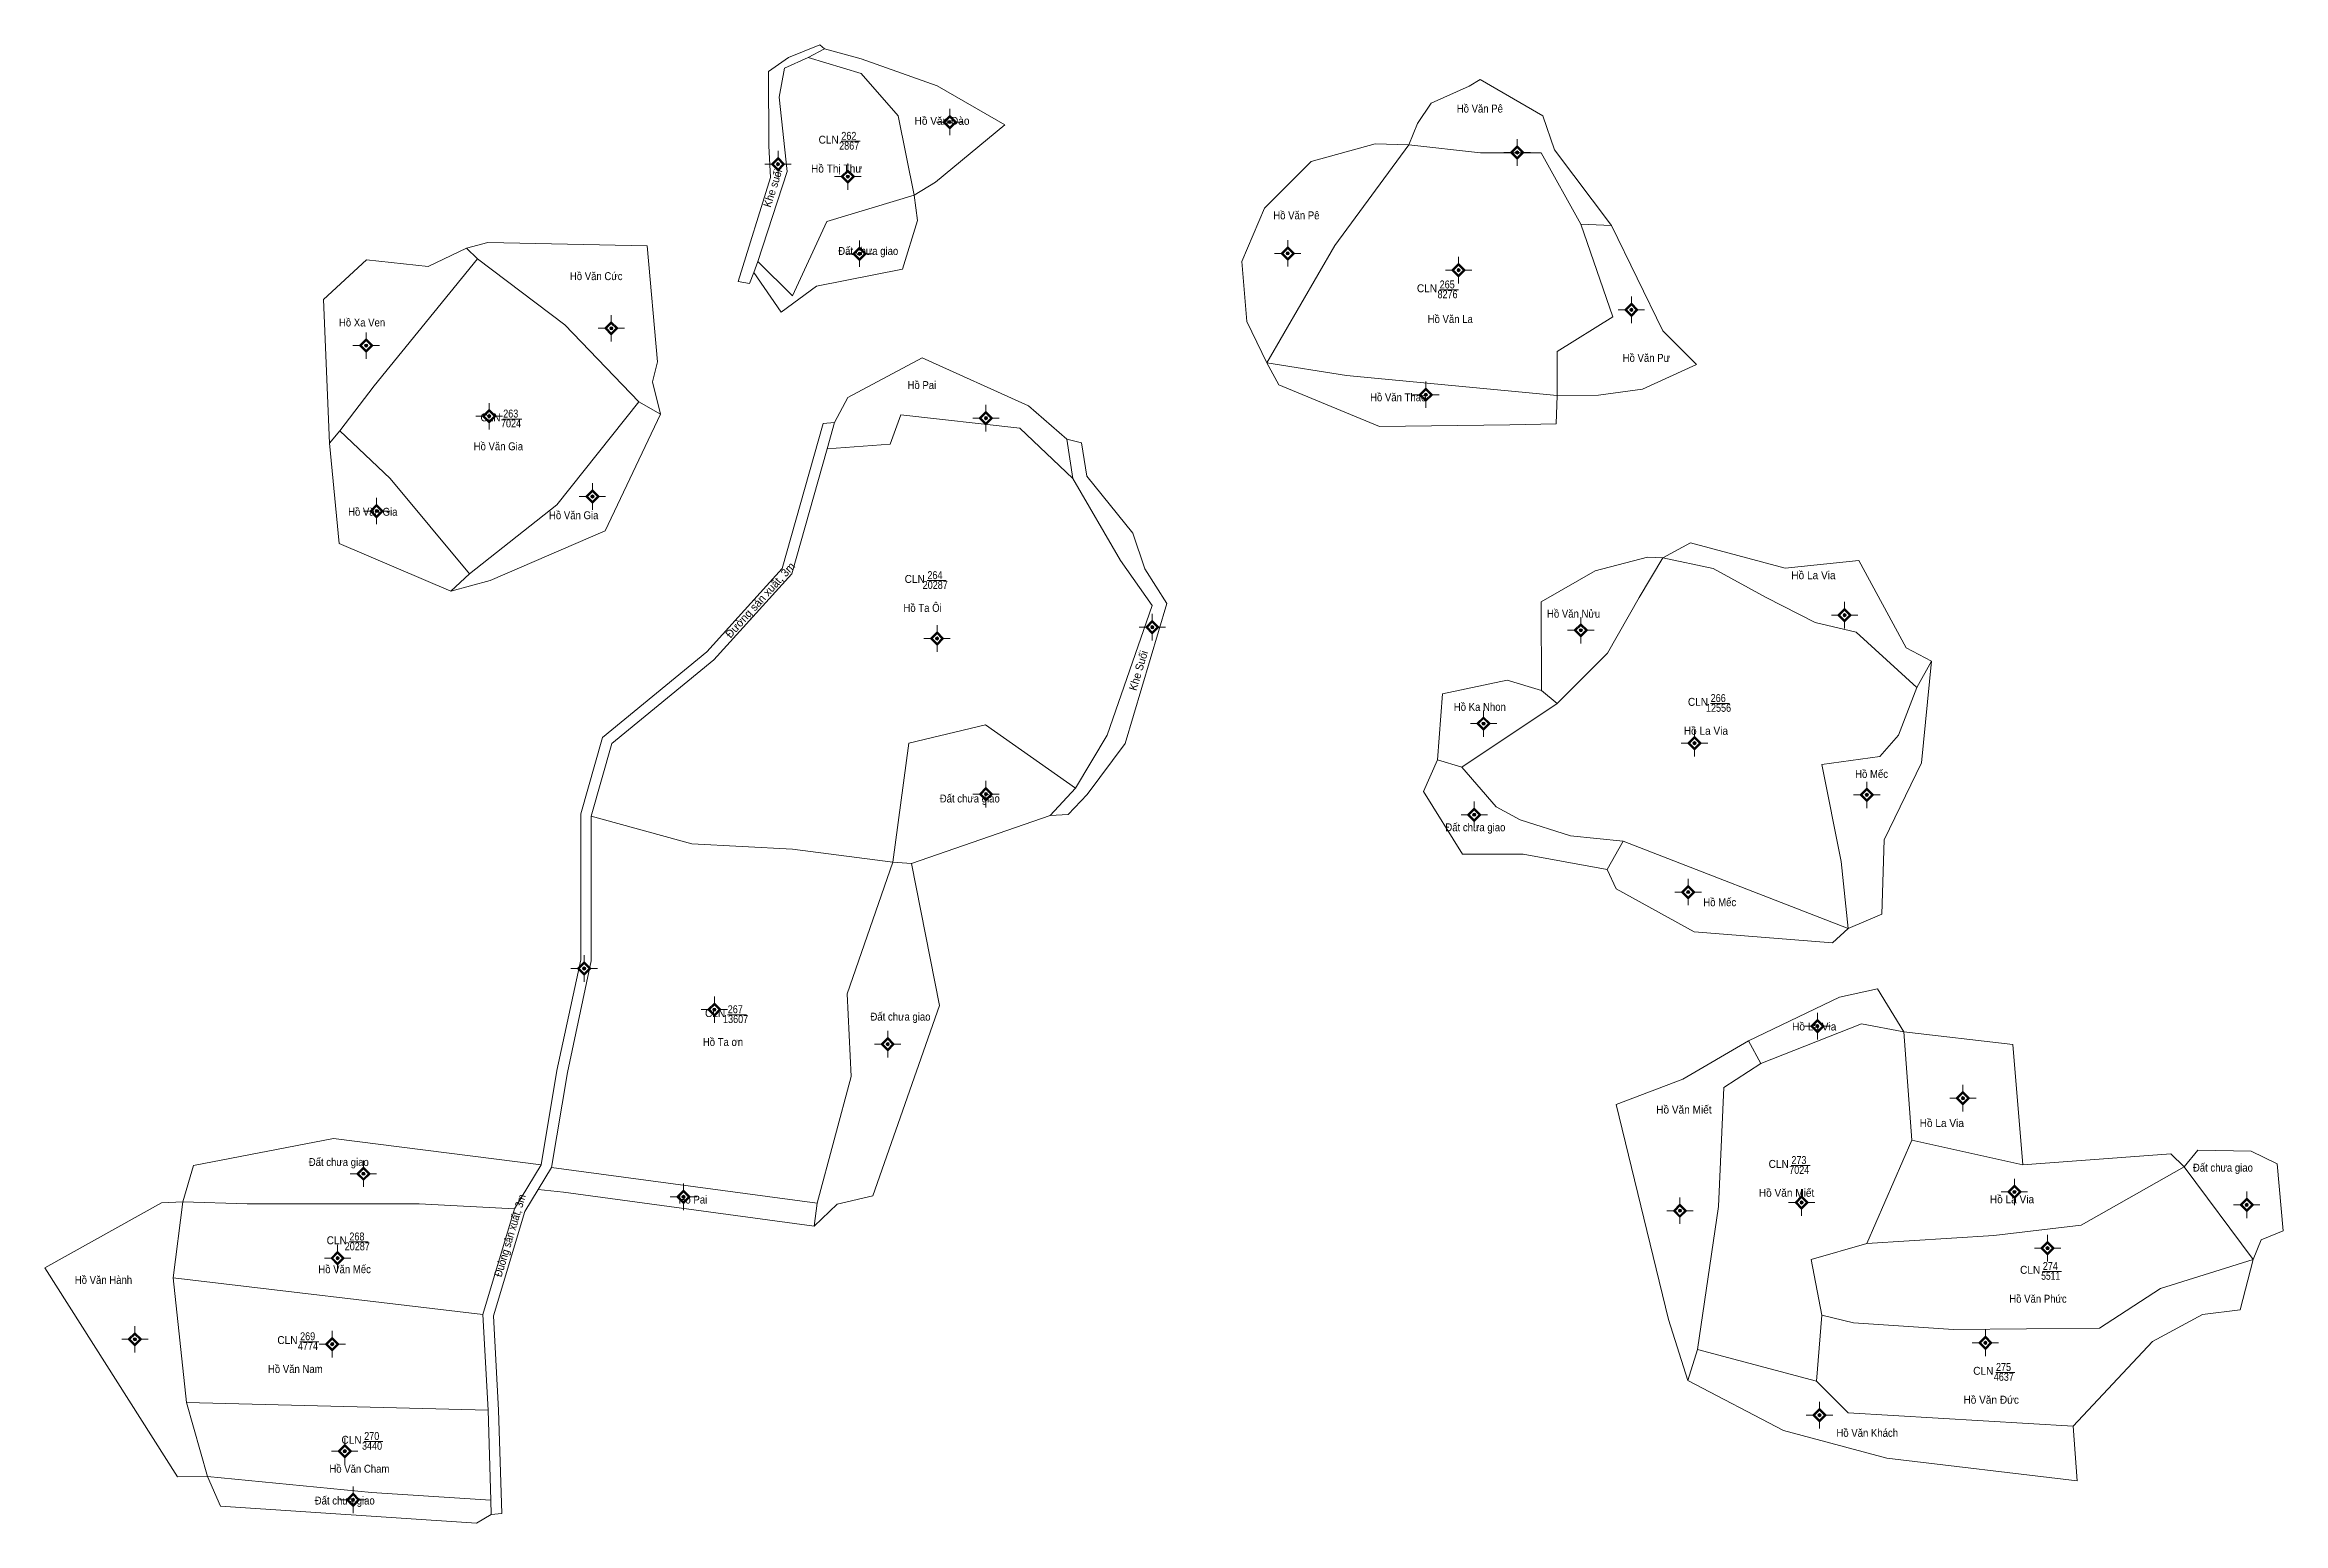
# Model space of a CAD drawing. Header units: metres. Extents: x 535606 to 537446, y 1848225 to 1851213.
# Drawn here: x 535883 to 536729, y 1849340 to 1849899 of the extents above; entities that cross this region are included whole.
import ezdxf
from ezdxf.enums import TextEntityAlignment as Align

# ---------------------------------------------------------------- set-up
doc = ezdxf.new("R2010")
doc.units = ezdxf.units.M
doc.header["$LTSCALE"] = 1.2
for name, color, linetype, lineweight in [('11', 7, 'Continuous', 13), ('6', 7, 'Continuous', 13), ('7', 7, 'Continuous', 13)]:
    doc.layers.add(name, color=color, linetype=linetype, lineweight=lineweight)
for name, color, linetype in [('2', 7, 'Continuous'), ('3', 7, 'Continuous'), ('4', 7, 'Continuous'), ('5', 7, 'Continuous'), ('63', 7, 'Continuous')]:
    doc.layers.add(name, color=color, linetype=linetype)

msp = doc.modelspace()

# ---------------------------------------------------------------- texts
at = {"layer": '2'}
for s, width, p in [('Hồ Văn Pê', 0.9, (536425.53, 1849873.2)), ('Hồ Văn Đào', 0.95, (536222.295, 1849868.58)), ('Hồ Thị Thư', 0.95, (536182.42, 1849850.54)), ('Hồ Văn Pê', 0.9, (536356.2, 1849832.88)), ('Đất chưa giao', 0.9, (536194.4, 1849819.43)), ('Hồ Văn Cức', 0.9, (536091.6, 1849809.91)), ('Hồ Xa Ven', 0.9, (536003.115, 1849792.4)), ('Hồ Văn La', 0.9, (536414.345, 1849793.71)), ('Hồ Văn Pư', 0.9, (536488.445, 1849779.03)), ('Hồ Pai', 0.9, (536214.67, 1849768.76)), ('Hồ Văn Thao', 0.9, (536394.68, 1849764.16)), ('Hồ Văn Gia', 0.9, (536054.63, 1849745.64)), ('Hồ Văn Gia', 0.9, (536007.16, 1849720.91)), ('Hồ Văn Gia', 0.9, (536083.1, 1849719.59)), ('Hồ La Via', 0.95, (536551.605, 1849696.94)), ('Hồ Ta Ôi', 0.9, (536214.94, 1849684.61)), ('Hồ Văn Nửu', 0.9, (536460.95, 1849682.42)), ('Hồ Ka Nhon', 0.9, (536425.53, 1849647.21)), ('Hồ La Via', 0.95, (536510.955, 1849638.19)), ('Hồ Mếc', 0.9, (536573.565, 1849621.88)), ('Đất chưa giao', 0.9, (536232.77, 1849612.6)), ('Đất chưa giao', 0.9, (536423.84, 1849601.73)), ('Hồ Mếc', 0.9, (536516.185, 1849573.41)), ('Đất chưa giao', 0.9, (536206.58, 1849530.21)), ('Hồ La Via', 0.95, (536551.885, 1849526.48)), ('Hồ Ta ơn', 0.9, (536139.5, 1849520.63)), ('Hồ Văn Miết', 0.95, (536502.64, 1849495.1)), ('Hồ La Via', 0.95, (536600.115, 1849490.01)), ('Đất chưa giao', 0.9, (535994.31, 1849475.28)), ('Đất chưa giao', 0.9, (536706.33, 1849473.18)), ('Hồ Pai', 0.9, (536128.14, 1849461.11)), ('Hồ Văn Miết', 0.95, (536541.44, 1849463.66)), ('Hồ La Via', 0.95, (536626.625, 1849461.23)), ('Hồ Văn Mếc', 0.9, (535996.525, 1849434.8)), ('Hồ Văn Hành', 0.9, (535905.39, 1849430.77)), ('Hồ Văn Phức', 0.9, (536636.455, 1849423.65)), ('Hồ Văn Nam', 0.9, (535977.885, 1849397.12)), ('Hồ Văn Đức', 0.95, (536618.765, 1849385.5)), ('Hồ Văn Khách', 0.9, (536571.925, 1849372.99)), ('Hồ Văn Cham', 0.9, (536002.11, 1849359.44)), ('Đất chưa giao', 0.9, (535996.57, 1849347.42))]:
    msp.add_text(s, height=3, dxfattribs=dict(at, width=width)).set_placement(p, align=Align.CENTER)
for s, rotation, width, p in [('Khe suối', 72.455, 0.95, (536159.757, 1849844.218)), ('Khe Suối', 73.343, 0.95, (536297.954, 1849662.01)), ('Đuòng sản xuất, 3m', 73.302, 0.9, (536060.434, 1849448.599))]:
    msp.add_text(s, height=3, rotation=rotation, dxfattribs=dict(at, width=width)).set_placement(p, align=Align.CENTER)
msp.add_text('Đường sản xuất, 3m', height=3, rotation=47.81, dxfattribs=at).set_placement((536154.664, 1849688.063), align=Align.CENTER)
at = {"layer": '3', "width": 0.95}
for p in [(536179.45, 1849861.46), (536405.56, 1849805.33), (536051.66, 1849756.56), (536211.97, 1849695.53), (536507.98, 1849649.11), (536136.53, 1849531.55), (536538.47, 1849474.58), (535993.55, 1849445.72), (536633.49, 1849434.57), (535974.92, 1849408.04), (536615.79, 1849396.42), (535999.14, 1849370.36)]:
    msp.add_text('CLN', height=3, dxfattribs=at).set_placement(p, align=Align.CENTER)
at = {"layer": '4', "width": 0.85}
for s, p in [('262', (536187.08, 1849862.9)), ('265', (536413.19, 1849806.77)), ('263', (536059.295, 1849758)), ('264', (536219.6, 1849696.97)), ('266', (536515.61, 1849650.55)), ('267', (536144.155, 1849532.99)), ('273', (536546.105, 1849476.02)), ('268', (536001.175, 1849447.16)), ('274', (536641.12, 1849436.01)), ('269', (535982.555, 1849409.48)), ('275', (536623.42, 1849397.86)), ('270', (536006.77, 1849371.8))]:
    msp.add_text(s, height=3, dxfattribs=at).set_placement(p, align=Align.CENTER)
at = {"layer": '5'}
for s, width, p in [('2867', 0.85, (536187.2, 1849859.2)), ('8276', 0.85, (536413.315, 1849803.07)), ('7024', 0.85, (536059.405, 1849754.3)), ('20287', 0.85, (536219.72, 1849693.27)), ('12556', 0.85, (536515.735, 1849646.85)), ('13607', 0.85, (536144.28, 1849529.29)), ('7024', 0.85, (536546.215, 1849472.32)), ('20287', 0.85, (536001.3, 1849443.46)), ('5511', 0.8, (536641.245, 1849432.31)), ('4774', 0.85, (535982.665, 1849405.78)), ('4637', 0.85, (536623.54, 1849394.16)), ('3440', 0.85, (536006.885, 1849368.1))]:
    msp.add_text(s, height=3, dxfattribs=dict(at, width=width)).set_placement(p, align=Align.CENTER)
at = {"layer": '63'}
msp.add_text('D', height=0.01, dxfattribs=at).set_placement((536089.735, 1849607.71), align=Align.CENTER)

# ---------------------------------------------------------------- hatches: boundary and pattern name
at = {"layer": '11'}
for points in [[(536225.819, 1849869.61, 1), (536224.619, 1849869.61, 1)], [(536225.669, 1849869.61, 1), (536224.769, 1849869.61, 1)], [(536440.209, 1849858.1, 1), (536439.009, 1849858.1, 1)], [(536440.059, 1849858.1, 1), (536439.159, 1849858.1, 1)], [(536160.899, 1849853.72, 1), (536159.699, 1849853.72, 1)], [(536160.749, 1849853.72, 1), (536159.849, 1849853.72, 1)], [(536187.299, 1849848.99, 1), (536186.099, 1849848.99, 1)], [(536187.149, 1849848.99, 1), (536186.249, 1849848.99, 1)], [(536191.739, 1849819.87, 1), (536190.539, 1849819.87, 1)], [(536191.589, 1849819.87, 1), (536190.689, 1849819.87, 1)], [(536353.529, 1849820, 1), (536352.329, 1849820, 1)], [(536353.379, 1849820, 1), (536352.479, 1849820, 1)], [(536418.099, 1849813.67, 1), (536416.899, 1849813.67, 1)], [(536417.949, 1849813.67, 1), (536417.049, 1849813.67, 1)], [(536483.389, 1849798.67, 1), (536482.189, 1849798.67, 1)], [(536483.239, 1849798.67, 1), (536482.339, 1849798.67, 1)], [(536097.899, 1849791.71, 1), (536096.699, 1849791.71, 1)], [(536097.749, 1849791.71, 1), (536096.849, 1849791.71, 1)], [(536005.259, 1849785.17, 1), (536004.059, 1849785.17, 1)], [(536005.109, 1849785.17, 1), (536004.209, 1849785.17, 1)], [(536405.729, 1849766.63, 1), (536404.529, 1849766.63, 1)], [(536405.579, 1849766.63, 1), (536404.679, 1849766.63, 1)], [(536051.739, 1849758.49, 1), (536050.539, 1849758.49, 1)], [(536051.589, 1849758.49, 1), (536050.689, 1849758.49, 1)], [(536239.479, 1849757.79, 1), (536238.279, 1849757.79, 1)], [(536239.329, 1849757.79, 1), (536238.429, 1849757.79, 1)], [(536009.229, 1849722.68, 1), (536008.029, 1849722.68, 1)], [(536009.079, 1849722.68, 1), (536008.179, 1849722.68, 1)], [(536090.769, 1849728.18, 1), (536089.569, 1849728.18, 1)], [(536090.619, 1849728.18, 1), (536089.719, 1849728.18, 1)], [(536563.969, 1849683.34, 1), (536562.769, 1849683.34, 1)], [(536563.819, 1849683.34, 1), (536562.919, 1849683.34, 1)], [(536220.989, 1849674.54, 1), (536219.789, 1849674.54, 1)], [(536220.839, 1849674.54, 1), (536219.939, 1849674.54, 1)], [(536302.349, 1849678.8, 1), (536301.149, 1849678.8, 1)], [(536302.199, 1849678.8, 1), (536301.299, 1849678.8, 1)], [(536464.279, 1849677.63, 1), (536463.079, 1849677.63, 1)], [(536464.129, 1849677.63, 1), (536463.229, 1849677.63, 1)], [(536427.539, 1849642.38, 1), (536426.339, 1849642.38, 1)], [(536427.389, 1849642.38, 1), (536426.489, 1849642.38, 1)], [(536507.259, 1849634.99, 1), (536506.059, 1849634.99, 1)], [(536507.109, 1849634.99, 1), (536506.209, 1849634.99, 1)], [(536239.499, 1849615.76, 1), (536238.299, 1849615.76, 1)], [(536239.349, 1849615.76, 1), (536238.449, 1849615.76, 1)], [(536572.379, 1849615.46, 1), (536571.179, 1849615.46, 1)], [(536572.229, 1849615.46, 1), (536571.329, 1849615.46, 1)], [(536424.009, 1849607.97, 1), (536422.809, 1849607.97, 1)], [(536423.859, 1849607.97, 1), (536422.959, 1849607.97, 1)], [(536504.859, 1849578.76, 1), (536503.659, 1849578.76, 1)], [(536504.709, 1849578.76, 1), (536503.809, 1849578.76, 1)], [(536087.659, 1849549.89, 1), (536086.459, 1849549.89, 1)], [(536087.509, 1849549.89, 1), (536086.609, 1849549.89, 1)], [(536136.849, 1849534.34, 1), (536135.649, 1849534.34, 1)], [(536136.699, 1849534.34, 1), (536135.799, 1849534.34, 1)], [(536553.689, 1849528.12, 1), (536552.489, 1849528.12, 1)], [(536553.539, 1849528.12, 1), (536552.639, 1849528.12, 1)], [(536202.349, 1849521.32, 1), (536201.149, 1849521.32, 1)], [(536202.199, 1849521.32, 1), (536201.299, 1849521.32, 1)], [(536608.689, 1849500.89, 1), (536607.489, 1849500.89, 1)], [(536608.539, 1849500.89, 1), (536607.639, 1849500.89, 1)], [(536004.229, 1849472.38, 1), (536003.029, 1849472.38, 1)], [(536004.079, 1849472.38, 1), (536003.179, 1849472.38, 1)], [(536125.169, 1849463.63, 1), (536123.969, 1849463.63, 1)], [(536125.019, 1849463.63, 1), (536124.119, 1849463.63, 1)], [(536547.739, 1849461.49, 1), (536546.539, 1849461.49, 1)], [(536547.589, 1849461.49, 1), (536546.689, 1849461.49, 1)], [(536628.149, 1849465.49, 1), (536626.949, 1849465.49, 1)], [(536627.999, 1849465.49, 1), (536627.099, 1849465.49, 1)], [(536715.939, 1849460.6, 1), (536714.739, 1849460.6, 1)], [(536715.789, 1849460.6, 1), (536714.889, 1849460.6, 1)], [(536501.759, 1849458.4, 1), (536500.559, 1849458.4, 1)], [(536501.609, 1849458.4, 1), (536500.709, 1849458.4, 1)], [(536640.679, 1849444.23, 1), (536639.479, 1849444.23, 1)], [(536640.529, 1849444.23, 1), (536639.629, 1849444.23, 1)], [(535994.479, 1849440.48, 1), (535993.279, 1849440.48, 1)], [(535994.329, 1849440.48, 1), (535993.429, 1849440.48, 1)], [(535917.869, 1849409.83, 1), (535916.669, 1849409.83, 1)], [(535917.719, 1849409.83, 1), (535916.819, 1849409.83, 1)], [(535992.449, 1849408.01, 1), (535991.249, 1849408.01, 1)], [(535992.299, 1849408.01, 1), (535991.399, 1849408.01, 1)], [(536617.169, 1849408.49, 1), (536615.969, 1849408.49, 1)], [(536617.019, 1849408.49, 1), (536616.119, 1849408.49, 1)], [(536554.489, 1849381.18, 1), (536553.289, 1849381.18, 1)], [(536554.339, 1849381.18, 1), (536553.439, 1849381.18, 1)], [(535997.179, 1849367.55, 1), (535995.979, 1849367.55, 1)], [(535997.029, 1849367.55, 1), (535996.129, 1849367.55, 1)], [(536000.299, 1849349.17, 1), (535999.099, 1849349.17, 1)], [(536000.149, 1849349.17, 1), (535999.249, 1849349.17, 1)]]:
    msp.add_hatch(color=256, dxfattribs=at).paths.add_polyline_path(points)

# ---------------------------------------------------------------- linework, layer by layer
for p, q in [((536222.72, 1849869.61), (536220.22, 1849869.61)), ((536223.34, 1849869.61), (536221.47, 1849869.61)), ((536225.22, 1849874.61), (536225.22, 1849872.11)), ((536225.22, 1849873.36), (536225.22, 1849871.48)), ((536225.22, 1849867.74), (536225.22, 1849865.86)), ((536225.22, 1849867.11), (536225.22, 1849864.61)), ((536228.97, 1849869.61), (536227.1, 1849869.61)), ((536230.22, 1849869.61), (536227.72, 1849869.61)), ((536160.3, 1849858.72), (536160.3, 1849856.22)), ((536437.11, 1849858.1), (536434.61, 1849858.1)), ((536437.74, 1849858.1), (536435.86, 1849858.1)), ((536439.61, 1849863.1), (536439.61, 1849860.6)), ((536439.61, 1849861.85), (536439.61, 1849859.98)), ((536443.36, 1849858.1), (536441.48, 1849858.1)), ((536444.61, 1849858.1), (536442.11, 1849858.1)), ((536157.8, 1849853.72), (536155.3, 1849853.72)), ((536158.43, 1849853.72), (536156.55, 1849853.72)), ((536160.3, 1849857.47), (536160.3, 1849855.6)), ((536160.3, 1849851.84), (536160.3, 1849849.97)), ((536160.3, 1849851.22), (536160.3, 1849848.72)), ((536164.05, 1849853.72), (536162.18, 1849853.72)), ((536165.3, 1849853.72), (536162.8, 1849853.72)), ((536186.7, 1849853.99), (536186.7, 1849851.49)), ((536186.7, 1849852.74), (536186.7, 1849850.86)), ((536439.61, 1849856.22), (536439.61, 1849854.35)), ((536439.61, 1849855.6), (536439.61, 1849853.1)), ((536184.2, 1849848.99), (536181.7, 1849848.99)), ((536184.82, 1849848.99), (536182.95, 1849848.99)), ((536186.7, 1849847.12), (536186.7, 1849845.24)), ((536186.7, 1849846.49), (536186.7, 1849843.99)), ((536190.45, 1849848.99), (536188.57, 1849848.99)), ((536191.7, 1849848.99), (536189.2, 1849848.99)), ((536191.14, 1849824.87), (536191.14, 1849822.37)), ((536352.93, 1849825), (536352.93, 1849822.5)), ((536188.64, 1849819.87), (536186.14, 1849819.87)), ((536189.26, 1849819.87), (536187.39, 1849819.87)), ((536191.14, 1849823.62), (536191.14, 1849821.74)), ((536191.14, 1849818), (536191.14, 1849816.12)), ((536191.14, 1849817.37), (536191.14, 1849814.87)), ((536194.89, 1849819.87), (536193.02, 1849819.87)), ((536196.14, 1849819.87), (536193.64, 1849819.87)), ((536350.43, 1849820), (536347.93, 1849820)), ((536351.06, 1849820), (536349.18, 1849820)), ((536352.93, 1849823.75), (536352.93, 1849821.88)), ((536352.93, 1849818.12), (536352.93, 1849816.25)), ((536352.93, 1849817.5), (536352.93, 1849815)), ((536356.68, 1849820), (536354.81, 1849820)), ((536357.93, 1849820), (536355.43, 1849820)), ((536417.5, 1849818.67), (536417.5, 1849816.17)), ((536417.5, 1849817.42), (536417.5, 1849815.54)), ((536415, 1849813.67), (536412.5, 1849813.67)), ((536415.62, 1849813.67), (536413.75, 1849813.67)), ((536417.5, 1849811.8), (536417.5, 1849809.92)), ((536417.5, 1849811.17), (536417.5, 1849808.67)), ((536421.25, 1849813.67), (536419.38, 1849813.67)), ((536422.5, 1849813.67), (536420, 1849813.67)), ((536480.29, 1849798.67), (536477.79, 1849798.67)), ((536480.92, 1849798.67), (536479.04, 1849798.67)), ((536482.79, 1849803.67), (536482.79, 1849801.17)), ((536482.79, 1849802.42), (536482.79, 1849800.54)), ((536486.54, 1849798.67), (536484.66, 1849798.67)), ((536487.79, 1849798.67), (536485.29, 1849798.67)), ((536094.8, 1849791.71), (536092.3, 1849791.71)), ((536095.43, 1849791.71), (536093.55, 1849791.71)), ((536097.3, 1849796.71), (536097.3, 1849794.21)), ((536097.3, 1849795.46), (536097.3, 1849793.58)), ((536101.05, 1849791.71), (536099.18, 1849791.71)), ((536102.3, 1849791.71), (536099.8, 1849791.71)), ((536482.79, 1849796.8), (536482.79, 1849794.92)), ((536482.79, 1849796.17), (536482.79, 1849793.67)), ((536002.16, 1849785.17), (535999.66, 1849785.17)), ((536002.78, 1849785.17), (536000.91, 1849785.17)), ((536004.66, 1849790.17), (536004.66, 1849787.67)), ((536004.66, 1849788.92), (536004.66, 1849787.04)), ((536004.66, 1849783.3), (536004.66, 1849781.42)), ((536004.66, 1849782.67), (536004.66, 1849780.17)), ((536008.41, 1849785.17), (536006.54, 1849785.17)), ((536009.66, 1849785.17), (536007.16, 1849785.17)), ((536097.3, 1849789.84), (536097.3, 1849787.96)), ((536097.3, 1849789.21), (536097.3, 1849786.71)), ((536402.63, 1849766.63), (536400.13, 1849766.63)), ((536403.26, 1849766.63), (536401.38, 1849766.63)), ((536405.13, 1849771.63), (536405.13, 1849769.13)), ((536405.13, 1849770.38), (536405.13, 1849768.5)), ((536408.88, 1849766.63), (536407, 1849766.63)), ((536410.13, 1849766.63), (536407.63, 1849766.63)), ((536048.64, 1849758.49), (536046.14, 1849758.49)), ((536049.26, 1849758.49), (536047.39, 1849758.49)), ((536051.14, 1849763.49), (536051.14, 1849760.99)), ((536051.14, 1849762.24), (536051.14, 1849760.36)), ((536051.14, 1849756.62), (536051.14, 1849754.74)), ((536054.89, 1849758.49), (536053.02, 1849758.49)), ((536056.14, 1849758.49), (536053.64, 1849758.49)), ((536236.38, 1849757.79), (536233.88, 1849757.79)), ((536237, 1849757.79), (536235.13, 1849757.79)), ((536238.88, 1849762.79), (536238.88, 1849760.29)), ((536238.88, 1849761.54), (536238.88, 1849759.66)), ((536242.63, 1849757.79), (536240.76, 1849757.79)), ((536243.88, 1849757.79), (536241.38, 1849757.79)), ((536405.13, 1849764.76), (536405.13, 1849762.88)), ((536405.13, 1849764.13), (536405.13, 1849761.63)), ((536051.14, 1849755.99), (536051.14, 1849753.49)), ((536238.88, 1849755.92), (536238.88, 1849754.04)), ((536238.88, 1849755.29), (536238.88, 1849752.79)), ((536090.17, 1849733.18), (536090.17, 1849730.68)), ((536090.17, 1849731.93), (536090.17, 1849730.06)), ((536006.13, 1849722.68), (536003.63, 1849722.68)), ((536006.76, 1849722.68), (536004.88, 1849722.68)), ((536008.63, 1849727.68), (536008.63, 1849725.18)), ((536008.63, 1849726.43), (536008.63, 1849724.56)), ((536012.38, 1849722.68), (536010.5, 1849722.68)), ((536013.63, 1849722.68), (536011.13, 1849722.68)), ((536087.67, 1849728.18), (536085.17, 1849728.18)), ((536088.3, 1849728.18), (536086.42, 1849728.18)), ((536090.17, 1849726.3), (536090.17, 1849724.43)), ((536090.17, 1849725.68), (536090.17, 1849723.18)), ((536093.92, 1849728.18), (536092.05, 1849728.18)), ((536095.17, 1849728.18), (536092.67, 1849728.18)), ((536008.63, 1849720.8), (536008.63, 1849718.93)), ((536008.63, 1849720.18), (536008.63, 1849717.68)), ((536301.75, 1849683.8), (536301.75, 1849681.3)), ((536301.75, 1849682.55), (536301.75, 1849680.68)), ((536463.68, 1849682.63), (536463.68, 1849680.13)), ((536463.68, 1849681.38), (536463.68, 1849679.5)), ((536560.87, 1849683.34), (536558.37, 1849683.34)), ((536561.5, 1849683.34), (536559.62, 1849683.34)), ((536563.37, 1849688.34), (536563.37, 1849685.84)), ((536563.37, 1849687.09), (536563.37, 1849685.22)), ((536563.37, 1849681.46), (536563.37, 1849679.59)), ((536563.37, 1849680.84), (536563.37, 1849678.34)), ((536567.12, 1849683.34), (536565.24, 1849683.34)), ((536568.37, 1849683.34), (536565.87, 1849683.34)), ((536217.89, 1849674.54), (536215.39, 1849674.54)), ((536218.52, 1849674.54), (536216.64, 1849674.54)), ((536220.39, 1849679.54), (536220.39, 1849677.04)), ((536220.39, 1849678.29), (536220.39, 1849676.42)), ((536220.39, 1849672.66), (536220.39, 1849670.79)), ((536220.39, 1849672.04), (536220.39, 1849669.54)), ((536224.14, 1849674.54), (536222.26, 1849674.54)), ((536225.39, 1849674.54), (536222.89, 1849674.54)), ((536299.25, 1849678.8), (536296.75, 1849678.8)), ((536299.88, 1849678.8), (536298, 1849678.8)), ((536301.75, 1849676.92), (536301.75, 1849675.05)), ((536301.75, 1849676.3), (536301.75, 1849673.8)), ((536305.5, 1849678.8), (536303.62, 1849678.8)), ((536306.75, 1849678.8), (536304.25, 1849678.8)), ((536461.18, 1849677.63), (536458.68, 1849677.63)), ((536461.81, 1849677.63), (536459.93, 1849677.63)), ((536463.68, 1849675.76), (536463.68, 1849673.88)), ((536463.68, 1849675.13), (536463.68, 1849672.63)), ((536467.43, 1849677.63), (536465.56, 1849677.63)), ((536468.68, 1849677.63), (536466.18, 1849677.63)), ((536426.94, 1849647.38), (536426.94, 1849644.88)), ((536424.44, 1849642.38), (536421.94, 1849642.38)), ((536425.06, 1849642.38), (536423.19, 1849642.38)), ((536426.94, 1849646.13), (536426.94, 1849644.26)), ((536426.94, 1849640.5), (536426.94, 1849638.63)), ((536426.94, 1849639.88), (536426.94, 1849637.38)), ((536430.69, 1849642.38), (536428.81, 1849642.38)), ((536431.94, 1849642.38), (536429.44, 1849642.38)), ((536506.66, 1849639.99), (536506.66, 1849637.49)), ((536506.66, 1849638.74), (536506.66, 1849636.86)), ((536504.16, 1849634.99), (536501.66, 1849634.99)), ((536504.78, 1849634.99), (536502.91, 1849634.99)), ((536506.66, 1849633.12), (536506.66, 1849631.24)), ((536506.66, 1849632.49), (536506.66, 1849629.99)), ((536510.41, 1849634.99), (536508.54, 1849634.99)), ((536511.66, 1849634.99), (536509.16, 1849634.99)), ((536236.4, 1849615.76), (536233.9, 1849615.76)), ((536237.02, 1849615.76), (536235.15, 1849615.76)), ((536238.9, 1849620.76), (536238.9, 1849618.26)), ((536238.9, 1849619.51), (536238.9, 1849617.64)), ((536238.9, 1849613.88), (536238.9, 1849612.01)), ((536238.9, 1849613.26), (536238.9, 1849610.76)), ((536242.65, 1849615.76), (536240.78, 1849615.76)), ((536243.9, 1849615.76), (536241.4, 1849615.76)), ((536423.41, 1849612.97), (536423.41, 1849610.47)), ((536569.28, 1849615.46), (536566.78, 1849615.46)), ((536569.9, 1849615.46), (536568.03, 1849615.46)), ((536571.78, 1849620.46), (536571.78, 1849617.96)), ((536571.78, 1849619.21), (536571.78, 1849617.34)), ((536571.78, 1849613.58), (536571.78, 1849611.71)), ((536571.78, 1849612.96), (536571.78, 1849610.46)), ((536575.53, 1849615.46), (536573.66, 1849615.46)), ((536576.78, 1849615.46), (536574.28, 1849615.46)), ((536420.91, 1849607.97), (536418.41, 1849607.97)), ((536421.54, 1849607.97), (536419.66, 1849607.97)), ((536423.41, 1849611.72), (536423.41, 1849609.84)), ((536423.41, 1849606.1), (536423.41, 1849604.22)), ((536423.41, 1849605.47), (536423.41, 1849602.97)), ((536427.16, 1849607.97), (536425.28, 1849607.97)), ((536428.41, 1849607.97), (536425.91, 1849607.97)), ((536501.76, 1849578.76), (536499.26, 1849578.76)), ((536502.38, 1849578.76), (536500.51, 1849578.76)), ((536504.26, 1849583.76), (536504.26, 1849581.26)), ((536504.26, 1849582.51), (536504.26, 1849580.64)), ((536508.01, 1849578.76), (536506.14, 1849578.76)), ((536509.26, 1849578.76), (536506.76, 1849578.76)), ((536504.26, 1849576.88), (536504.26, 1849575.01)), ((536504.26, 1849576.26), (536504.26, 1849573.76)), ((536087.06, 1849554.89), (536087.06, 1849552.39)), ((536087.06, 1849553.64), (536087.06, 1849551.76)), ((536084.56, 1849549.89), (536082.06, 1849549.89)), ((536085.19, 1849549.89), (536083.31, 1849549.89)), ((536087.06, 1849548.02), (536087.06, 1849546.14)), ((536087.06, 1849547.39), (536087.06, 1849544.89)), ((536090.81, 1849549.89), (536088.94, 1849549.89)), ((536092.06, 1849549.89), (536089.56, 1849549.89)), ((536136.25, 1849539.34), (536136.25, 1849536.84)), ((536136.25, 1849538.09), (536136.25, 1849536.22)), ((536133.75, 1849534.34), (536131.25, 1849534.34)), ((536134.38, 1849534.34), (536132.5, 1849534.34)), ((536136.25, 1849532.46), (536136.25, 1849530.59)), ((536136.25, 1849531.84), (536136.25, 1849529.34)), ((536140, 1849534.34), (536138.12, 1849534.34)), ((536141.25, 1849534.34), (536138.75, 1849534.34)), ((536550.59, 1849528.12), (536548.09, 1849528.12)), ((536551.22, 1849528.12), (536549.34, 1849528.12)), ((536553.09, 1849533.12), (536553.09, 1849530.62)), ((536553.09, 1849531.87), (536553.09, 1849530)), ((536556.84, 1849528.12), (536554.96, 1849528.12)), ((536558.09, 1849528.12), (536555.59, 1849528.12)), ((536199.25, 1849521.32), (536196.75, 1849521.32)), ((536199.88, 1849521.32), (536198, 1849521.32)), ((536201.75, 1849526.32), (536201.75, 1849523.82)), ((536201.75, 1849525.07), (536201.75, 1849523.2)), ((536205.5, 1849521.32), (536203.62, 1849521.32)), ((536206.75, 1849521.32), (536204.25, 1849521.32)), ((536553.09, 1849526.24), (536553.09, 1849524.37)), ((536553.09, 1849525.62), (536553.09, 1849523.12)), ((536201.75, 1849519.44), (536201.75, 1849517.57)), ((536201.75, 1849518.82), (536201.75, 1849516.32)), ((536608.09, 1849505.89), (536608.09, 1849503.39)), ((536608.09, 1849504.64), (536608.09, 1849502.76)), ((536605.59, 1849500.89), (536603.09, 1849500.89)), ((536606.22, 1849500.89), (536604.34, 1849500.89)), ((536608.09, 1849499.02), (536608.09, 1849497.14)), ((536608.09, 1849498.39), (536608.09, 1849495.89)), ((536611.84, 1849500.89), (536609.96, 1849500.89)), ((536613.09, 1849500.89), (536610.59, 1849500.89)), ((536003.63, 1849477.38), (536003.63, 1849474.88)), ((536001.13, 1849472.38), (535998.63, 1849472.38)), ((536001.76, 1849472.38), (535999.88, 1849472.38)), ((536003.63, 1849476.13), (536003.63, 1849474.26)), ((536003.63, 1849470.5), (536003.63, 1849468.63)), ((536003.63, 1849469.88), (536003.63, 1849467.38)), ((536007.38, 1849472.38), (536005.5, 1849472.38)), ((536008.63, 1849472.38), (536006.13, 1849472.38)), ((536627.55, 1849470.49), (536627.55, 1849467.99)), ((536627.55, 1849469.24), (536627.55, 1849467.36)), ((536122.07, 1849463.63), (536119.57, 1849463.63)), ((536122.69, 1849463.63), (536120.82, 1849463.63)), ((536124.57, 1849468.63), (536124.57, 1849466.13)), ((536124.57, 1849467.38), (536124.57, 1849465.5)), ((536124.57, 1849461.76), (536124.57, 1849459.88)), ((536124.57, 1849461.13), (536124.57, 1849458.63)), ((536128.32, 1849463.63), (536126.44, 1849463.63)), ((536129.57, 1849463.63), (536127.07, 1849463.63)), ((536501.16, 1849463.4), (536501.16, 1849460.9)), ((536501.16, 1849462.15), (536501.16, 1849460.28)), ((536544.64, 1849461.49), (536542.14, 1849461.49)), ((536545.26, 1849461.49), (536543.39, 1849461.49)), ((536547.14, 1849466.49), (536547.14, 1849463.99)), ((536547.14, 1849465.24), (536547.14, 1849463.36)), ((536550.89, 1849461.49), (536549.02, 1849461.49)), ((536552.14, 1849461.49), (536549.64, 1849461.49)), ((536625.05, 1849465.49), (536622.55, 1849465.49)), ((536625.68, 1849465.49), (536623.8, 1849465.49)), ((536627.55, 1849463.62), (536627.55, 1849461.74)), ((536627.55, 1849462.99), (536627.55, 1849460.49)), ((536631.3, 1849465.49), (536629.43, 1849465.49)), ((536632.55, 1849465.49), (536630.05, 1849465.49)), ((536712.84, 1849460.6), (536710.34, 1849460.6)), ((536713.46, 1849460.6), (536711.59, 1849460.6)), ((536715.34, 1849465.6), (536715.34, 1849463.1)), ((536715.34, 1849464.35), (536715.34, 1849462.48)), ((536719.09, 1849460.6), (536717.22, 1849460.6)), ((536720.34, 1849460.6), (536717.84, 1849460.6)), ((536498.66, 1849458.4), (536496.16, 1849458.4)), ((536499.28, 1849458.4), (536497.41, 1849458.4)), ((536501.16, 1849456.52), (536501.16, 1849454.65)), ((536501.16, 1849455.9), (536501.16, 1849453.4)), ((536504.91, 1849458.4), (536503.04, 1849458.4)), ((536506.16, 1849458.4), (536503.66, 1849458.4)), ((536547.14, 1849459.62), (536547.14, 1849457.74)), ((536547.14, 1849458.99), (536547.14, 1849456.49)), ((536715.34, 1849458.72), (536715.34, 1849456.85)), ((536715.34, 1849458.1), (536715.34, 1849455.6)), ((535993.88, 1849445.48), (535993.88, 1849442.98)), ((535993.88, 1849444.23), (535993.88, 1849442.36)), ((536637.58, 1849444.23), (536635.08, 1849444.23)), ((536638.2, 1849444.23), (536636.33, 1849444.23)), ((536640.08, 1849449.23), (536640.08, 1849446.73)), ((536640.08, 1849447.98), (536640.08, 1849446.1)), ((536643.83, 1849444.23), (536641.95, 1849444.23)), ((536645.08, 1849444.23), (536642.58, 1849444.23)), ((535991.38, 1849440.48), (535988.88, 1849440.48)), ((535992, 1849440.48), (535990.13, 1849440.48)), ((535993.88, 1849438.6), (535993.88, 1849436.73)), ((535993.88, 1849437.98), (535993.88, 1849435.48)), ((535997.63, 1849440.48), (535995.76, 1849440.48)), ((535998.88, 1849440.48), (535996.38, 1849440.48)), ((536640.08, 1849442.36), (536640.08, 1849440.48)), ((536640.08, 1849441.73), (536640.08, 1849439.23)), ((535914.77, 1849409.83), (535912.27, 1849409.83)), ((535915.4, 1849409.83), (535913.52, 1849409.83)), ((535917.27, 1849414.83), (535917.27, 1849412.33)), ((535917.27, 1849413.58), (535917.27, 1849411.7)), ((535921.02, 1849409.83), (535919.14, 1849409.83)), ((535922.27, 1849409.83), (535919.77, 1849409.83)), ((535991.85, 1849413.01), (535991.85, 1849410.51)), ((535991.85, 1849411.76), (535991.85, 1849409.88)), ((536616.57, 1849413.49), (536616.57, 1849410.99)), ((536616.57, 1849412.24), (536616.57, 1849410.36)), ((535917.27, 1849407.96), (535917.27, 1849406.08)), ((535917.27, 1849407.33), (535917.27, 1849404.83)), ((535989.35, 1849408.01), (535986.85, 1849408.01)), ((535989.98, 1849408.01), (535988.1, 1849408.01)), ((535991.85, 1849406.14), (535991.85, 1849404.26)), ((535991.85, 1849405.51), (535991.85, 1849403.01)), ((535995.6, 1849408.01), (535993.72, 1849408.01)), ((535996.85, 1849408.01), (535994.35, 1849408.01)), ((536614.07, 1849408.49), (536611.57, 1849408.49)), ((536614.69, 1849408.49), (536612.82, 1849408.49)), ((536616.57, 1849406.62), (536616.57, 1849404.74)), ((536616.57, 1849405.99), (536616.57, 1849403.49)), ((536620.32, 1849408.49), (536618.44, 1849408.49)), ((536621.57, 1849408.49), (536619.07, 1849408.49)), ((536553.89, 1849386.18), (536553.89, 1849383.68)), ((536553.89, 1849384.93), (536553.89, 1849383.06)), ((536551.39, 1849381.18), (536548.89, 1849381.18)), ((536552.02, 1849381.18), (536550.14, 1849381.18)), ((536553.89, 1849379.3), (536553.89, 1849377.43)), ((536553.89, 1849378.68), (536553.89, 1849376.18)), ((536557.64, 1849381.18), (536555.76, 1849381.18)), ((536558.89, 1849381.18), (536556.39, 1849381.18)), ((535994.08, 1849367.55), (535991.58, 1849367.55)), ((535994.7, 1849367.55), (535992.83, 1849367.55)), ((535996.58, 1849372.55), (535996.58, 1849370.05)), ((535996.58, 1849371.3), (535996.58, 1849369.42)), ((536000.33, 1849367.55), (535998.45, 1849367.55)), ((536001.58, 1849367.55), (535999.08, 1849367.55)), ((535996.58, 1849365.68), (535996.58, 1849363.8)), ((535996.58, 1849365.05), (535996.58, 1849362.55)), ((535999.7, 1849354.17), (535999.7, 1849351.67)), ((535999.7, 1849352.92), (535999.7, 1849351.04)), ((535997.2, 1849349.17), (535994.7, 1849349.17)), ((535997.82, 1849349.17), (535995.95, 1849349.17)), ((535999.7, 1849347.3), (535999.7, 1849345.42)), ((535999.7, 1849346.67), (535999.7, 1849344.17)), ((536003.45, 1849349.17), (536001.57, 1849349.17)), ((536004.7, 1849349.17), (536002.2, 1849349.17))]:
    msp.add_line(p, q, dxfattribs=at)
for points in [[(536225.22, 1849872.11), (536222.72, 1849869.61), (536225.22, 1849867.11), (536227.72, 1849869.61)], [(536225.22, 1849871.48), (536223.34, 1849869.61), (536225.22, 1849867.74), (536227.1, 1849869.61)], [(536439.61, 1849860.6), (536437.11, 1849858.1), (536439.61, 1849855.6), (536442.11, 1849858.1)], [(536439.61, 1849859.98), (536437.74, 1849858.1), (536439.61, 1849856.22), (536441.48, 1849858.1)], [(536160.3, 1849856.22), (536157.8, 1849853.72), (536160.3, 1849851.22), (536162.8, 1849853.72)], [(536160.3, 1849855.6), (536158.43, 1849853.72), (536160.3, 1849851.84), (536162.18, 1849853.72)], [(536186.7, 1849851.49), (536184.2, 1849848.99), (536186.7, 1849846.49), (536189.2, 1849848.99)], [(536186.7, 1849850.86), (536184.82, 1849848.99), (536186.7, 1849847.12), (536188.57, 1849848.99)], [(536191.14, 1849822.37), (536188.64, 1849819.87), (536191.14, 1849817.37), (536193.64, 1849819.87)], [(536191.14, 1849821.74), (536189.26, 1849819.87), (536191.14, 1849818), (536193.02, 1849819.87)], [(536352.93, 1849822.5), (536350.43, 1849820), (536352.93, 1849817.5), (536355.43, 1849820)], [(536352.93, 1849821.88), (536351.06, 1849820), (536352.93, 1849818.12), (536354.81, 1849820)], [(536417.5, 1849816.17), (536415, 1849813.67), (536417.5, 1849811.17), (536420, 1849813.67)], [(536417.5, 1849815.54), (536415.62, 1849813.67), (536417.5, 1849811.8), (536419.38, 1849813.67)], [(536482.79, 1849801.17), (536480.29, 1849798.67), (536482.79, 1849796.17), (536485.29, 1849798.67)], [(536482.79, 1849800.54), (536480.92, 1849798.67), (536482.79, 1849796.8), (536484.66, 1849798.67)], [(536097.3, 1849794.21), (536094.8, 1849791.71), (536097.3, 1849789.21), (536099.8, 1849791.71)], [(536097.3, 1849793.58), (536095.43, 1849791.71), (536097.3, 1849789.84), (536099.18, 1849791.71)], [(536004.66, 1849787.67), (536002.16, 1849785.17), (536004.66, 1849782.67), (536007.16, 1849785.17)], [(536004.66, 1849787.04), (536002.78, 1849785.17), (536004.66, 1849783.3), (536006.54, 1849785.17)], [(536405.13, 1849769.13), (536402.63, 1849766.63), (536405.13, 1849764.13), (536407.63, 1849766.63)], [(536405.13, 1849768.5), (536403.26, 1849766.63), (536405.13, 1849764.76), (536407, 1849766.63)], [(536051.14, 1849760.99), (536048.64, 1849758.49), (536051.14, 1849755.99), (536053.64, 1849758.49)], [(536051.14, 1849760.36), (536049.26, 1849758.49), (536051.14, 1849756.62), (536053.02, 1849758.49)], [(536238.88, 1849760.29), (536236.38, 1849757.79), (536238.88, 1849755.29), (536241.38, 1849757.79)], [(536238.88, 1849759.66), (536237, 1849757.79), (536238.88, 1849755.92), (536240.76, 1849757.79)], [(536008.63, 1849725.18), (536006.13, 1849722.68), (536008.63, 1849720.18), (536011.13, 1849722.68)], [(536008.63, 1849724.56), (536006.76, 1849722.68), (536008.63, 1849720.8), (536010.5, 1849722.68)], [(536090.17, 1849730.68), (536087.67, 1849728.18), (536090.17, 1849725.68), (536092.67, 1849728.18)], [(536090.17, 1849730.06), (536088.3, 1849728.18), (536090.17, 1849726.3), (536092.05, 1849728.18)], [(536301.75, 1849681.3), (536299.25, 1849678.8), (536301.75, 1849676.3), (536304.25, 1849678.8)], [(536301.75, 1849680.68), (536299.88, 1849678.8), (536301.75, 1849676.92), (536303.62, 1849678.8)], [(536563.37, 1849685.84), (536560.87, 1849683.34), (536563.37, 1849680.84), (536565.87, 1849683.34)], [(536563.37, 1849685.22), (536561.5, 1849683.34), (536563.37, 1849681.46), (536565.24, 1849683.34)], [(536220.39, 1849677.04), (536217.89, 1849674.54), (536220.39, 1849672.04), (536222.89, 1849674.54)], [(536220.39, 1849676.42), (536218.52, 1849674.54), (536220.39, 1849672.66), (536222.26, 1849674.54)], [(536463.68, 1849680.13), (536461.18, 1849677.63), (536463.68, 1849675.13), (536466.18, 1849677.63)], [(536463.68, 1849679.5), (536461.81, 1849677.63), (536463.68, 1849675.76), (536465.56, 1849677.63)], [(536426.94, 1849644.88), (536424.44, 1849642.38), (536426.94, 1849639.88), (536429.44, 1849642.38)], [(536426.94, 1849644.26), (536425.06, 1849642.38), (536426.94, 1849640.5), (536428.81, 1849642.38)], [(536506.66, 1849637.49), (536504.16, 1849634.99), (536506.66, 1849632.49), (536509.16, 1849634.99)], [(536506.66, 1849636.86), (536504.78, 1849634.99), (536506.66, 1849633.12), (536508.54, 1849634.99)], [(536238.9, 1849618.26), (536236.4, 1849615.76), (536238.9, 1849613.26), (536241.4, 1849615.76)], [(536238.9, 1849617.64), (536237.02, 1849615.76), (536238.9, 1849613.88), (536240.78, 1849615.76)], [(536571.78, 1849617.96), (536569.28, 1849615.46), (536571.78, 1849612.96), (536574.28, 1849615.46)], [(536571.78, 1849617.34), (536569.9, 1849615.46), (536571.78, 1849613.58), (536573.66, 1849615.46)], [(536423.41, 1849610.47), (536420.91, 1849607.97), (536423.41, 1849605.47), (536425.91, 1849607.97)], [(536423.41, 1849609.84), (536421.54, 1849607.97), (536423.41, 1849606.1), (536425.28, 1849607.97)], [(536504.26, 1849581.26), (536501.76, 1849578.76), (536504.26, 1849576.26), (536506.76, 1849578.76)], [(536504.26, 1849580.64), (536502.38, 1849578.76), (536504.26, 1849576.88), (536506.14, 1849578.76)], [(536087.06, 1849552.39), (536084.56, 1849549.89), (536087.06, 1849547.39), (536089.56, 1849549.89)], [(536087.06, 1849551.76), (536085.19, 1849549.89), (536087.06, 1849548.02), (536088.94, 1849549.89)], [(536136.25, 1849536.84), (536133.75, 1849534.34), (536136.25, 1849531.84), (536138.75, 1849534.34)], [(536136.25, 1849536.22), (536134.38, 1849534.34), (536136.25, 1849532.46), (536138.12, 1849534.34)], [(536553.09, 1849530.62), (536550.59, 1849528.12), (536553.09, 1849525.62), (536555.59, 1849528.12)], [(536553.09, 1849530), (536551.22, 1849528.12), (536553.09, 1849526.24), (536554.96, 1849528.12)], [(536201.75, 1849523.82), (536199.25, 1849521.32), (536201.75, 1849518.82), (536204.25, 1849521.32)], [(536201.75, 1849523.2), (536199.88, 1849521.32), (536201.75, 1849519.44), (536203.62, 1849521.32)], [(536608.09, 1849503.39), (536605.59, 1849500.89), (536608.09, 1849498.39), (536610.59, 1849500.89)], [(536608.09, 1849502.76), (536606.22, 1849500.89), (536608.09, 1849499.02), (536609.96, 1849500.89)], [(536003.63, 1849474.88), (536001.13, 1849472.38), (536003.63, 1849469.88), (536006.13, 1849472.38)], [(536003.63, 1849474.26), (536001.76, 1849472.38), (536003.63, 1849470.5), (536005.5, 1849472.38)], [(536124.57, 1849466.13), (536122.07, 1849463.63), (536124.57, 1849461.13), (536127.07, 1849463.63)], [(536124.57, 1849465.5), (536122.69, 1849463.63), (536124.57, 1849461.76), (536126.44, 1849463.63)], [(536501.16, 1849460.9), (536498.66, 1849458.4), (536501.16, 1849455.9), (536503.66, 1849458.4)], [(536501.16, 1849460.28), (536499.28, 1849458.4), (536501.16, 1849456.52), (536503.04, 1849458.4)], [(536547.14, 1849463.99), (536544.64, 1849461.49), (536547.14, 1849458.99), (536549.64, 1849461.49)], [(536547.14, 1849463.36), (536545.26, 1849461.49), (536547.14, 1849459.62), (536549.02, 1849461.49)], [(536627.55, 1849467.99), (536625.05, 1849465.49), (536627.55, 1849462.99), (536630.05, 1849465.49)], [(536627.55, 1849467.36), (536625.68, 1849465.49), (536627.55, 1849463.62), (536629.43, 1849465.49)], [(536715.34, 1849463.1), (536712.84, 1849460.6), (536715.34, 1849458.1), (536717.84, 1849460.6)], [(536715.34, 1849462.48), (536713.46, 1849460.6), (536715.34, 1849458.72), (536717.22, 1849460.6)], [(536640.08, 1849446.73), (536637.58, 1849444.23), (536640.08, 1849441.73), (536642.58, 1849444.23)], [(536640.08, 1849446.1), (536638.2, 1849444.23), (536640.08, 1849442.36), (536641.95, 1849444.23)], [(535993.88, 1849442.98), (535991.38, 1849440.48), (535993.88, 1849437.98), (535996.38, 1849440.48)], [(535993.88, 1849442.36), (535992, 1849440.48), (535993.88, 1849438.6), (535995.76, 1849440.48)], [(535917.27, 1849412.33), (535914.77, 1849409.83), (535917.27, 1849407.33), (535919.77, 1849409.83)], [(535917.27, 1849411.7), (535915.4, 1849409.83), (535917.27, 1849407.96), (535919.14, 1849409.83)], [(535991.85, 1849410.51), (535989.35, 1849408.01), (535991.85, 1849405.51), (535994.35, 1849408.01)], [(535991.85, 1849409.88), (535989.98, 1849408.01), (535991.85, 1849406.14), (535993.72, 1849408.01)], [(536616.57, 1849410.99), (536614.07, 1849408.49), (536616.57, 1849405.99), (536619.07, 1849408.49)], [(536616.57, 1849410.36), (536614.69, 1849408.49), (536616.57, 1849406.62), (536618.44, 1849408.49)], [(536553.89, 1849383.68), (536551.39, 1849381.18), (536553.89, 1849378.68), (536556.39, 1849381.18)], [(536553.89, 1849383.06), (536552.02, 1849381.18), (536553.89, 1849379.3), (536555.76, 1849381.18)], [(535996.58, 1849370.05), (535994.08, 1849367.55), (535996.58, 1849365.05), (535999.08, 1849367.55)], [(535996.58, 1849369.42), (535994.7, 1849367.55), (535996.58, 1849365.68), (535998.45, 1849367.55)], [(535999.7, 1849351.67), (535997.2, 1849349.17), (535999.7, 1849346.67), (536002.2, 1849349.17)], [(535999.7, 1849351.04), (535997.82, 1849349.17), (535999.7, 1849347.3), (536001.57, 1849349.17)]]:
    msp.add_lwpolyline(points, close=True, dxfattribs=at)
for centre, radius in [((536225.219, 1849869.61), 0.6), ((536225.219, 1849869.61), 0.45), ((536439.609, 1849858.1), 0.6), ((536439.609, 1849858.1), 0.45), ((536160.299, 1849853.72), 0.6), ((536160.299, 1849853.72), 0.45), ((536186.699, 1849848.99), 0.6), ((536186.699, 1849848.99), 0.45), ((536191.139, 1849819.87), 0.6), ((536191.139, 1849819.87), 0.45), ((536352.929, 1849820), 0.6), ((536352.929, 1849820), 0.45), ((536417.499, 1849813.67), 0.6), ((536417.499, 1849813.67), 0.45), ((536482.789, 1849798.67), 0.6), ((536482.789, 1849798.67), 0.45), ((536097.299, 1849791.71), 0.6), ((536097.299, 1849791.71), 0.45), ((536004.659, 1849785.17), 0.6), ((536004.659, 1849785.17), 0.45), ((536405.129, 1849766.63), 0.6), ((536405.129, 1849766.63), 0.45), ((536051.139, 1849758.49), 0.6), ((536051.139, 1849758.49), 0.45), ((536238.879, 1849757.79), 0.6), ((536238.879, 1849757.79), 0.45), ((536008.629, 1849722.68), 0.6), ((536008.629, 1849722.68), 0.45), ((536090.169, 1849728.18), 0.6), ((536090.169, 1849728.18), 0.45), ((536563.369, 1849683.34), 0.6), ((536563.369, 1849683.34), 0.45), ((536220.389, 1849674.54), 0.6), ((536220.389, 1849674.54), 0.45), ((536301.749, 1849678.8), 0.6), ((536301.749, 1849678.8), 0.45), ((536463.679, 1849677.63), 0.6), ((536463.679, 1849677.63), 0.45), ((536426.939, 1849642.38), 0.6), ((536426.939, 1849642.38), 0.45), ((536506.659, 1849634.99), 0.6), ((536506.659, 1849634.99), 0.45), ((536238.899, 1849615.76), 0.6), ((536238.899, 1849615.76), 0.45), ((536571.779, 1849615.46), 0.6), ((536571.779, 1849615.46), 0.45), ((536423.409, 1849607.97), 0.6), ((536423.409, 1849607.97), 0.45), ((536504.259, 1849578.76), 0.6), ((536504.259, 1849578.76), 0.45), ((536087.059, 1849549.89), 0.6), ((536087.059, 1849549.89), 0.45), ((536136.249, 1849534.34), 0.6), ((536136.249, 1849534.34), 0.45), ((536553.089, 1849528.12), 0.6), ((536553.089, 1849528.12), 0.45), ((536201.749, 1849521.32), 0.6), ((536201.749, 1849521.32), 0.45), ((536608.089, 1849500.89), 0.6), ((536608.089, 1849500.89), 0.45), ((536003.629, 1849472.38), 0.6), ((536003.629, 1849472.38), 0.45), ((536124.569, 1849463.63), 0.6), ((536124.569, 1849463.63), 0.45), ((536547.139, 1849461.49), 0.6), ((536547.139, 1849461.49), 0.45), ((536627.549, 1849465.49), 0.6), ((536627.549, 1849465.49), 0.45), ((536715.339, 1849460.6), 0.6), ((536715.339, 1849460.6), 0.45), ((536501.159, 1849458.4), 0.6), ((536501.159, 1849458.4), 0.45), ((536640.079, 1849444.23), 0.6), ((536640.079, 1849444.23), 0.45), ((535993.879, 1849440.48), 0.6), ((535993.879, 1849440.48), 0.45), ((535917.269, 1849409.83), 0.6), ((535917.269, 1849409.83), 0.45), ((535991.849, 1849408.01), 0.6), ((535991.849, 1849408.01), 0.45), ((536616.569, 1849408.49), 0.6), ((536616.569, 1849408.49), 0.45), ((536553.889, 1849381.18), 0.6), ((536553.889, 1849381.18), 0.45), ((535996.579, 1849367.55), 0.6), ((535996.579, 1849367.55), 0.45), ((535999.699, 1849349.17), 0.6), ((535999.699, 1849349.17), 0.45)]:
    msp.add_circle(centre, radius, dxfattribs=at)
at = {"layer": '6'}
for p, q in [((536171.73, 1849893.99), (536177.82, 1849897.23)), ((536463.73, 1849830.99), (536475.27, 1849830.53)), ((536046.73, 1849817.99), (536042.63, 1849822.02)), ((536151.16, 1849812.82), (536152.73, 1849816.99)), ((536107.73, 1849763.99), (536115.85, 1849759.31)), ((535994.73, 1849752.99), (535990.8, 1849748.32)), ((536178.85, 1849746.15), (536181.66, 1849756.1)), ((536269.48, 1849749.88), (536271.73, 1849734.99)), ((536043.73, 1849698.99), (536036.61, 1849692.38)), ((536590.73, 1849655.99), (536596.17, 1849665.93)), ((536454.73, 1849649.99), (536448.83, 1849654.91)), ((536418.73, 1849625.99), (536454.73, 1849649.99)), ((536418.73, 1849625.99), (536409.55, 1849628.66)), ((536272.73, 1849617.99), (536263.1, 1849607.72)), ((536531.73, 1849513.99), (536527.03, 1849522.53)), ((536630.74, 1849475.79), (536588.73, 1849484.99)), ((536069.64, 1849466.44), (536074.72, 1849474.72)), ((536175.04, 1849461.22), (536074.72, 1849474.72)), ((536691.73, 1849474.99), (536717.73, 1849439.99)), ((535935.38, 1849461.74), (535931.73, 1849432.99)), ((536175.04, 1849461.22), (536173.99, 1849452.55)), ((536507.73, 1849405.99), (536504.13, 1849394.28))]:
    msp.add_line(p, q, dxfattribs=at)
for points in [[(536177.82, 1849897.23), (536176.1, 1849898.8), (536164.33, 1849893.94), (536156.65, 1849888.71), (536156.81, 1849860.58), (536157.45, 1849848.69), (536145.24, 1849809.41), (536149.59, 1849808.64), (536151.16, 1849812.82)], [(536177.82, 1849897.23), (536191.75, 1849893.5), (536220.46, 1849883.29), (536245.98, 1849868.61), (536219.82, 1849846.9), (536211.73, 1849841.99)], [(536345.09, 1849778.62), (536370.73, 1849822.99), (536398.73, 1849860.99), (536425.73, 1849857.99), (536448.73, 1849857.99), (536463.73, 1849830.99), (536475.73, 1849795.99), (536454.73, 1849782.99), (536454.73, 1849766.35)], [(536211.73, 1849841.99), (536213.07, 1849832.41), (536207.38, 1849814.03), (536174.84, 1849807.65), (536161.44, 1849797.75), (536151.16, 1849812.82)], [(536181.66, 1849756.1), (536186.66, 1849765.59), (536214.73, 1849780.6), (536254.93, 1849762.4), (536269.48, 1849749.88)], [(536345.09, 1849778.62), (536375.15, 1849773.92), (536454.73, 1849766.35)], [(536178.85, 1849746.15), (536202.73, 1849747.99), (536206.73, 1849758.99), (536251.73, 1849753.99), (536271.73, 1849734.99), (536289.73, 1849703.99), (536301.73, 1849686.99), (536284.73, 1849637.99), (536272.73, 1849617.99), (536238.73, 1849641.99), (536209.73, 1849634.99), (536203.73, 1849590.1), (536186.45, 1849540.28), (536187.91, 1849509.09), (536175.04, 1849461.22)], [(536070.82, 1849475.71), (536076.76, 1849511.36), (536085.73, 1849553.2), (536085.73, 1849608.27), (536093.98, 1849637.14), (536133.38, 1849669.48), (536161.93, 1849700.99), (536177.41, 1849755.72), (536181.66, 1849756.1)], [(536269.48, 1849749.88), (536275.05, 1849748.49), (536277.02, 1849735.83), (536294.43, 1849714.3), (536298.96, 1849700.87), (536307.3, 1849687.78), (536291.47, 1849634.87), (536277.15, 1849615.64), (536269.96, 1849608.03), (536263.1, 1849607.72)], [(536089.66, 1849607.46), (536097.48, 1849634.84), (536136.08, 1849666.5), (536165.53, 1849698.99), (536178.85, 1849746.15)], [(536454.73, 1849649.99), (536473.73, 1849668.99), (536485.73, 1849689.99), (536494.73, 1849704.99), (536513.73, 1849700.99), (536533.73, 1849689.99), (536552.19, 1849680.59), (536567.73, 1849676.99), (536590.73, 1849655.99), (536583.73, 1849637.99), (536576.73, 1849629.99), (536554.73, 1849626.99), (536562.13, 1849590.26), (536564.73, 1849564.99)], [(536479.73, 1849597.99), (536459.73, 1849599.99), (536440.73, 1849605.99), (536431.73, 1849610.99), (536418.73, 1849625.99)], [(536074.72, 1849474.72), (536080.7, 1849510.62), (536089.73, 1849552.78), (536089.66, 1849607.46)], [(536089.66, 1849607.46), (536127.73, 1849596.99), (536165.73, 1849594.99), (536203.73, 1849590.1)], [(536263.1, 1849607.72), (536210.76, 1849589.54), (536203.73, 1849590.1)], [(536564.73, 1849564.99), (536479.73, 1849597.99), (536473.59, 1849587.29)], [(536210.76, 1849589.54), (536221.29, 1849535.91), (536196.08, 1849464.08), (536182.68, 1849460.89), (536173.99, 1849452.55), (536079.3, 1849465.36), (536069.64, 1849466.44)], [(536585.73, 1849525.99), (536575.77, 1849542.26), (536561.4, 1849539.07), (536527.03, 1849522.53), (536502.3, 1849508.06), (536477.07, 1849498.48), (536496.87, 1849417.3), (536504.13, 1849394.28), (536540.32, 1849375.43), (536579.29, 1849364.88), (536651.23, 1849356.37), (536649.73, 1849376.99)], [(536585.73, 1849525.99), (536569.73, 1849528.99), (536531.73, 1849513.99)], [(536571.73, 1849445.99), (536588.73, 1849484.99), (536585.73, 1849525.99)], [(536630.74, 1849475.79), (536626.9, 1849521.17), (536585.73, 1849525.99)], [(536531.73, 1849513.99), (536517.73, 1849504.99), (536515.73, 1849459.99), (536507.73, 1849405.99)], [(536070.82, 1849475.71), (535992.37, 1849485.66), (535939.39, 1849475.44), (535935.38, 1849461.74), (535927.26, 1849461.39), (535883.21, 1849436.8), (535933.33, 1849357.92), (535944.73, 1849357.99), (535949.61, 1849346.74), (536046.32, 1849340.36), (536051.88, 1849343.68)], [(536691.73, 1849474.99), (536686.61, 1849479.87), (536630.74, 1849475.79)], [(536691.73, 1849474.99), (536696.87, 1849481.22), (536716.99, 1849480.9), (536726.9, 1849476.1), (536729.13, 1849450.85), (536720.83, 1849447.34), (536717.73, 1849439.99)], [(536070.82, 1849475.71), (536060.67, 1849459.1), (536048.71, 1849419.23), (536050.72, 1849383.04), (536051.72, 1849349.12), (536051.88, 1849343.68)], [(536571.73, 1849445.99), (536619.73, 1849448.99), (536652.73, 1849452.99), (536691.73, 1849474.99)], [(536060.67, 1849459.1), (536024.73, 1849460.99), (535959.73, 1849460.99), (535935.38, 1849461.74)], [(536069.64, 1849466.44), (536064.57, 1849458.16), (536052.75, 1849418.75), (536054.73, 1849383.07), (536055.88, 1849343.97), (536051.88, 1849343.68)], [(536554.73, 1849418.99), (536550.73, 1849439.99), (536571.73, 1849445.99)], [(536717.73, 1849439.99), (536712.84, 1849421.02), (536698.66, 1849419.17), (536679.73, 1849408.99), (536649.73, 1849376.99), (536564.73, 1849381.99), (536552.73, 1849393.99)], [(536554.73, 1849418.99), (536566.73, 1849415.99), (536604.48, 1849413.48), (536659.73, 1849413.99), (536682.73, 1849428.99), (536717.73, 1849439.99)], [(536048.71, 1849419.23), (535931.73, 1849432.99), (535936.73, 1849385.99)], [(536507.73, 1849405.99), (536552.73, 1849393.99), (536554.73, 1849418.99)], [(535944.73, 1849357.99), (535936.73, 1849385.99), (536050.72, 1849383.04)], [(536051.72, 1849349.12), (536006.73, 1849351.99), (535944.73, 1849357.99)]]:
    msp.add_lwpolyline(points, dxfattribs=at)
for points in [[(536152.73, 1849816.99), (536163.73, 1849850.99), (536160.73, 1849878.99), (536162.73, 1849889.99), (536171.73, 1849893.99), (536191.73, 1849887.99), (536205.73, 1849871.99), (536211.73, 1849841.99), (536178.73, 1849831.99), (536165.73, 1849803.99)], [(536398.73, 1849860.99), (536386.03, 1849861.39), (536361.75, 1849854.68), (536344.19, 1849837.1), (536335.56, 1849816.97), (536337.48, 1849794.28), (536345.09, 1849778.62), (536349.62, 1849770.31), (536387.63, 1849754.65), (536436.82, 1849755.29), (536454.39, 1849755.61), (536454.73, 1849766.35), (536470.36, 1849766.47), (536486.97, 1849768.71), (536507.41, 1849777.98), (536494.63, 1849790.76), (536475.27, 1849830.53), (536453.75, 1849859.16), (536449.28, 1849871.94), (536425.64, 1849885.68), (536421.49, 1849883.13), (536407.11, 1849876.73), (536402, 1849869.06)], [(536042.63, 1849822.02), (536050.62, 1849824.11), (536110.91, 1849822.83), (536114.74, 1849779.1), (536112.83, 1849771.44), (536115.85, 1849759.31), (536094.96, 1849715.27), (536051.57, 1849696.44), (536036.61, 1849692.38), (535994.47, 1849710.48), (535990.8, 1849748.32), (535988.55, 1849802.58), (536004.82, 1849817.59), (536028.11, 1849815.03)], [(536046.73, 1849817.99), (536079.73, 1849792.99), (536107.73, 1849763.99), (536076.73, 1849724.99), (536043.73, 1849698.99), (536013.73, 1849734.99), (535994.73, 1849752.99), (536007.73, 1849769.99)], [(536409.55, 1849628.66), (536411.42, 1849653.65), (536435.86, 1849658.77), (536448.83, 1849654.91), (536448.64, 1849688.33), (536469.08, 1849700.16), (536488.89, 1849705.27), (536494.73, 1849704.99), (536505.18, 1849710.7), (536540.96, 1849701.12), (536568.75, 1849703.99), (536586.64, 1849671.07), (536596.17, 1849665.93), (536592.39, 1849627.61), (536578.34, 1849598.52), (536577.38, 1849570.4), (536564.73, 1849564.99), (536558.86, 1849559.53), (536506.47, 1849563.68), (536477.08, 1849579.97), (536473.59, 1849587.29), (536441.94, 1849593.08), (536418.94, 1849593.08), (536404.24, 1849616.73)]]:
    msp.add_lwpolyline(points, close=True, dxfattribs=at)
at = {"layer": '7'}
for p, q in [((536184.16, 1849862.34), (536191.33, 1849862.34)), ((536410.27, 1849806.21), (536417.44, 1849806.21)), ((536056.37, 1849757.44), (536063.54, 1849757.44)), ((536216.68, 1849696.41), (536223.85, 1849696.41)), ((536512.69, 1849649.99), (536519.86, 1849649.99)), ((536141.24, 1849532.43), (536148.41, 1849532.43)), ((536543.18, 1849475.46), (536550.35, 1849475.46)), ((535998.26, 1849446.6), (536005.43, 1849446.6)), ((536638.2, 1849435.45), (536645.37, 1849435.45)), ((535979.63, 1849408.92), (535986.8, 1849408.92)), ((536620.5, 1849397.3), (536627.67, 1849397.3)), ((536003.85, 1849371.24), (536011.02, 1849371.24))]:
    msp.add_line(p, q, dxfattribs=at)

msp.set_redraw_order([(e.dxf.handle, doc.entitydb.next_handle()) for e in msp.query("TEXT MTEXT ATTDEF DIMENSION ARC_DIMENSION")])  # texts and dimensions are drawn at this point

doc.saveas('drawing.dxf')
